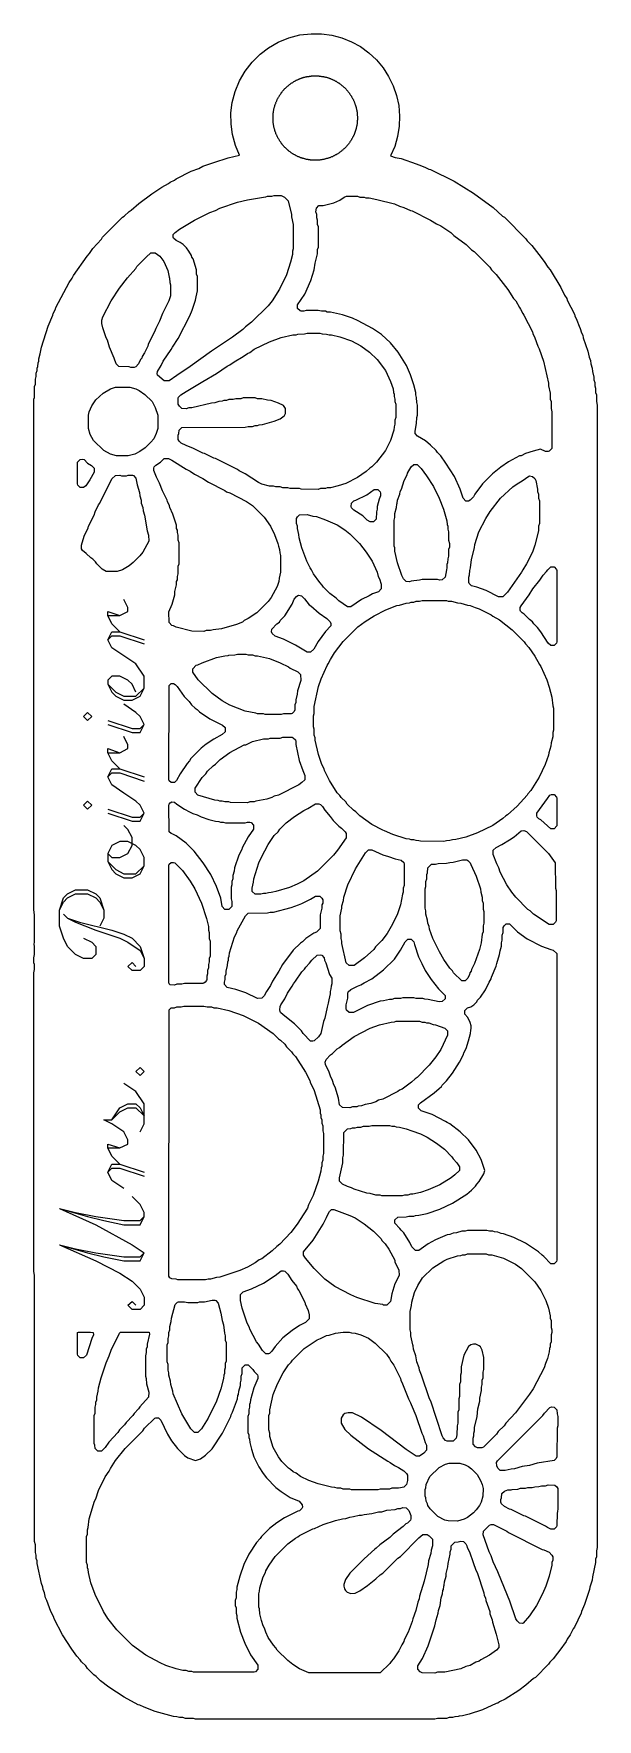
# Model space of a CAD drawing. Header units: millimetres. Extents: x -20 to 20, y -58 to 62.
import ezdxf

# ---------------------------------------------------------------- set-up
doc = ezdxf.new("R2010")
doc.units = ezdxf.units.MM
for name, color, linetype in [('cut', 7, 'Continuous'), ('engrave', 7, 'Continuous'), ('outline', 7, 'Continuous')]:
    doc.layers.add(name, color=color, linetype=linetype)

msp = doc.modelspace()

# ---------------------------------------------------------------- linework, layer by layer
at = {"layer": 'cut'}
for points in [[(2.98, 56.16), (2.98, 56.12), (2.98, 56.08), (2.98, 56.05), (2.98, 56.01), (2.97, 55.97), (2.97, 55.94), (2.97, 55.9), (2.97, 55.86), (2.96, 55.83), (2.96, 55.79), (2.95, 55.75), (2.95, 55.72), (2.94, 55.68), (2.94, 55.64), (2.93, 55.61), (2.92, 55.57), (2.92, 55.54), (2.91, 55.5), (2.9, 55.46), (2.89, 55.43), (2.88, 55.39), (2.87, 55.36), (2.86, 55.32), (2.85, 55.29), (2.84, 55.25), (2.83, 55.22), (2.82, 55.18), (2.8, 55.15), (2.79, 55.11), (2.78, 55.08), (2.77, 55.04), (2.75, 55.01), (2.74, 54.97), (2.72, 54.94), (2.71, 54.91), (2.69, 54.87), (2.68, 54.84), (2.66, 54.81), (2.64, 54.78), (2.63, 54.74), (2.61, 54.71), (2.59, 54.68), (2.57, 54.65), (2.55, 54.61), (2.53, 54.58), (2.51, 54.55), (2.49, 54.52), (2.47, 54.49), (2.45, 54.46), (2.43, 54.43), (2.41, 54.4), (2.39, 54.37), (2.37, 54.34), (2.35, 54.31), (2.32, 54.28), (2.3, 54.25), (2.28, 54.23), (2.25, 54.2), (2.23, 54.17), (2.2, 54.14), (2.18, 54.11), (2.15, 54.09), (2.13, 54.06), (2.1, 54.04), (2.08, 54.01), (2.05, 53.98), (2.02, 53.96), (1.99, 53.93), (1.97, 53.91), (1.94, 53.89), (1.91, 53.86), (1.88, 53.84), (1.85, 53.81), (1.83, 53.79), (1.8, 53.77), (1.77, 53.75), (1.74, 53.73), (1.71, 53.7), (1.68, 53.68), (1.65, 53.66), (1.62, 53.64), (1.59, 53.62), (1.55, 53.6), (1.52, 53.58), (1.49, 53.56), (1.46, 53.55), (1.43, 53.53), (1.39, 53.51), (1.36, 53.49), (1.33, 53.48), (1.3, 53.46), (1.26, 53.44), (1.23, 53.43), (1.2, 53.41), (1.16, 53.4), (1.13, 53.39), (1.09, 53.37), (1.06, 53.36), (1.03, 53.34), (0.99, 53.33), (0.96, 53.32), (0.92, 53.31), (0.89, 53.3), (0.85, 53.29), (0.82, 53.28), (0.78, 53.27), (0.74, 53.26), (0.71, 53.25), (0.67, 53.24), (0.64, 53.23), (0.6, 53.22), (0.57, 53.21), (0.53, 53.21), (0.49, 53.2), (0.46, 53.19), (0.42, 53.19), (0.38, 53.18), (0.35, 53.18), (0.31, 53.17), (0.27, 53.17), (0.24, 53.17), (0.2, 53.16), (0.16, 53.16), (0.13, 53.16), (0.09, 53.16), (0.05, 53.16), (0.02, 53.16), (-0.02, 53.16), (-0.06, 53.16), (-0.09, 53.16), (-0.13, 53.16), (-0.17, 53.16), (-0.2, 53.16), (-0.24, 53.16), (-0.28, 53.17), (-0.31, 53.17), (-0.35, 53.17), (-0.39, 53.18), (-0.42, 53.18), (-0.46, 53.19), (-0.5, 53.19), (-0.53, 53.2), (-0.57, 53.21), (-0.61, 53.21), (-0.64, 53.22), (-0.68, 53.23), (-0.71, 53.24), (-0.75, 53.25), (-0.78, 53.26), (-0.82, 53.27), (-0.86, 53.28), (-0.89, 53.29), (-0.93, 53.3), (-0.96, 53.31), (-1, 53.32), (-1.03, 53.33), (-1.07, 53.34), (-1.1, 53.36), (-1.13, 53.37), (-1.17, 53.39), (-1.2, 53.4), (-1.24, 53.41), (-1.27, 53.43), (-1.3, 53.44), (-1.34, 53.46), (-1.37, 53.48), (-1.4, 53.49), (-1.43, 53.51), (-1.47, 53.53), (-1.5, 53.55), (-1.53, 53.56), (-1.56, 53.58), (-1.59, 53.6), (-1.62, 53.62), (-1.66, 53.64), (-1.69, 53.66), (-1.72, 53.68), (-1.75, 53.7), (-1.78, 53.73), (-1.81, 53.75), (-1.84, 53.77), (-1.87, 53.79), (-1.89, 53.81), (-1.92, 53.84), (-1.95, 53.86), (-1.98, 53.89), (-2.01, 53.91), (-2.03, 53.93), (-2.06, 53.96), (-2.09, 53.98), (-2.11, 54.01), (-2.14, 54.04), (-2.17, 54.06), (-2.19, 54.09), (-2.22, 54.11), (-2.24, 54.14), (-2.27, 54.17), (-2.29, 54.2), (-2.32, 54.23), (-2.34, 54.25), (-2.36, 54.28), (-2.38, 54.31), (-2.41, 54.34), (-2.43, 54.37), (-2.45, 54.4), (-2.47, 54.43), (-2.49, 54.46), (-2.51, 54.49), (-2.53, 54.52), (-2.55, 54.55), (-2.57, 54.58), (-2.59, 54.61), (-2.61, 54.65), (-2.63, 54.68), (-2.65, 54.71), (-2.67, 54.74), (-2.68, 54.78), (-2.7, 54.81), (-2.72, 54.84), (-2.73, 54.87), (-2.75, 54.91), (-2.76, 54.94), (-2.78, 54.97), (-2.79, 55.01), (-2.81, 55.04), (-2.82, 55.08), (-2.83, 55.11), (-2.84, 55.15), (-2.86, 55.18), (-2.87, 55.22), (-2.88, 55.25), (-2.89, 55.29), (-2.9, 55.32), (-2.91, 55.36), (-2.92, 55.39), (-2.93, 55.43), (-2.94, 55.46), (-2.95, 55.5), (-2.95, 55.54), (-2.96, 55.57), (-2.97, 55.61), (-2.98, 55.64), (-2.98, 55.68), (-2.99, 55.72), (-2.99, 55.75), (-3, 55.79), (-3, 55.83), (-3.01, 55.86), (-3.01, 55.9), (-3.01, 55.94), (-3.01, 55.97), (-3.02, 56.01), (-3.02, 56.05), (-3.02, 56.08), (-3.02, 56.12), (-3.02, 56.16), (-3.02, 56.19), (-3.02, 56.23), (-3.02, 56.27), (-3.02, 56.3), (-3.01, 56.34), (-3.01, 56.38), (-3.01, 56.41), (-3.01, 56.45), (-3, 56.49), (-3, 56.52), (-2.99, 56.56), (-2.99, 56.6), (-2.98, 56.63), (-2.98, 56.67), (-2.97, 56.71), (-2.96, 56.74), (-2.95, 56.78), (-2.95, 56.81), (-2.94, 56.85), (-2.93, 56.89), (-2.92, 56.92), (-2.91, 56.96), (-2.9, 56.99), (-2.89, 57.03), (-2.88, 57.06), (-2.87, 57.1), (-2.86, 57.13), (-2.84, 57.17), (-2.83, 57.2), (-2.82, 57.24), (-2.81, 57.27), (-2.79, 57.3), (-2.78, 57.34), (-2.76, 57.37), (-2.75, 57.41), (-2.73, 57.44), (-2.72, 57.47), (-2.7, 57.51), (-2.68, 57.54), (-2.67, 57.57), (-2.65, 57.6), (-2.63, 57.64), (-2.61, 57.67), (-2.59, 57.7), (-2.57, 57.73), (-2.55, 57.76), (-2.53, 57.79), (-2.51, 57.82), (-2.49, 57.85), (-2.47, 57.88), (-2.45, 57.91), (-2.43, 57.94), (-2.41, 57.97), (-2.38, 58), (-2.36, 58.03), (-2.34, 58.06), (-2.32, 58.09), (-2.29, 58.12), (-2.27, 58.14), (-2.24, 58.17), (-2.22, 58.2), (-2.19, 58.23), (-2.17, 58.25), (-2.14, 58.28), (-2.11, 58.3), (-2.09, 58.33), (-2.06, 58.35), (-2.03, 58.38), (-2.01, 58.4), (-1.98, 58.43), (-1.95, 58.45), (-1.92, 58.48), (-1.89, 58.5), (-1.87, 58.52), (-1.84, 58.54), (-1.81, 58.57), (-1.78, 58.59), (-1.75, 58.61), (-1.72, 58.63), (-1.69, 58.65), (-1.66, 58.67), (-1.62, 58.69), (-1.59, 58.71), (-1.56, 58.73), (-1.53, 58.75), (-1.5, 58.77), (-1.47, 58.78), (-1.43, 58.8), (-1.4, 58.82), (-1.37, 58.84), (-1.34, 58.85), (-1.3, 58.87), (-1.27, 58.88), (-1.24, 58.9), (-1.2, 58.91), (-1.17, 58.93), (-1.13, 58.94), (-1.1, 58.96), (-1.07, 58.97), (-1.03, 58.98), (-1, 58.99), (-0.96, 59.01), (-0.93, 59.02), (-0.89, 59.03), (-0.86, 59.04), (-0.82, 59.05), (-0.78, 59.06), (-0.75, 59.07), (-0.71, 59.08), (-0.68, 59.08), (-0.64, 59.09), (-0.61, 59.1), (-0.57, 59.11), (-0.53, 59.11), (-0.5, 59.12), (-0.46, 59.12), (-0.42, 59.13), (-0.39, 59.13), (-0.35, 59.14), (-0.31, 59.14), (-0.28, 59.15), (-0.24, 59.15), (-0.2, 59.15), (-0.17, 59.15), (-0.13, 59.15), (-0.09, 59.16), (-0.06, 59.16), (-0.02, 59.16), (0.02, 59.16), (0.05, 59.16), (0.09, 59.15), (0.13, 59.15), (0.16, 59.15), (0.2, 59.15), (0.24, 59.15), (0.27, 59.14), (0.31, 59.14), (0.35, 59.13), (0.38, 59.13), (0.42, 59.12), (0.46, 59.12), (0.49, 59.11), (0.53, 59.11), (0.57, 59.1), (0.6, 59.09), (0.64, 59.08), (0.67, 59.08), (0.71, 59.07), (0.74, 59.06), (0.78, 59.05), (0.82, 59.04), (0.85, 59.03), (0.89, 59.02), (0.92, 59.01), (0.96, 58.99), (0.99, 58.98), (1.03, 58.97), (1.06, 58.96), (1.09, 58.94), (1.13, 58.93), (1.16, 58.91), (1.2, 58.9), (1.23, 58.88), (1.26, 58.87), (1.3, 58.85), (1.33, 58.84), (1.36, 58.82), (1.39, 58.8), (1.43, 58.78), (1.46, 58.77), (1.49, 58.75), (1.52, 58.73), (1.55, 58.71), (1.59, 58.69), (1.62, 58.67), (1.65, 58.65), (1.68, 58.63), (1.71, 58.61), (1.74, 58.59), (1.77, 58.57), (1.8, 58.54), (1.83, 58.52), (1.85, 58.5), (1.88, 58.48), (1.91, 58.45), (1.94, 58.43), (1.97, 58.4), (1.99, 58.38), (2.02, 58.35), (2.05, 58.33), (2.08, 58.3), (2.1, 58.28), (2.13, 58.25), (2.15, 58.23), (2.18, 58.2), (2.2, 58.17), (2.23, 58.14), (2.25, 58.12), (2.28, 58.09), (2.3, 58.06), (2.32, 58.03), (2.35, 58), (2.37, 57.97), (2.39, 57.94), (2.41, 57.91), (2.43, 57.88), (2.45, 57.85), (2.47, 57.82), (2.49, 57.79), (2.51, 57.76), (2.53, 57.73), (2.55, 57.7), (2.57, 57.67), (2.59, 57.64), (2.61, 57.6), (2.63, 57.57), (2.64, 57.54), (2.66, 57.51), (2.68, 57.47), (2.69, 57.44), (2.71, 57.41), (2.72, 57.37), (2.74, 57.34), (2.75, 57.3), (2.77, 57.27), (2.78, 57.24), (2.79, 57.2), (2.8, 57.17), (2.82, 57.13), (2.83, 57.1), (2.84, 57.06), (2.85, 57.03), (2.86, 56.99), (2.87, 56.96), (2.88, 56.92), (2.89, 56.89), (2.9, 56.85), (2.91, 56.81), (2.92, 56.78), (2.92, 56.74), (2.93, 56.71), (2.94, 56.67), (2.94, 56.63), (2.95, 56.6), (2.95, 56.56), (2.96, 56.52), (2.96, 56.49), (2.97, 56.45), (2.97, 56.41), (2.97, 56.38), (2.97, 56.34), (2.98, 56.3), (2.98, 56.27), (2.98, 56.23), (2.98, 56.19)], [(-10.75, 37.48), (-11.22, 37.89), (-11.25, 37.97), (-11.24, 38.15), (-10.97, 38.57), (-10.82, 38.87), (-10.25, 39.7), (-10.17, 39.88), (-9.77, 40.48), (-8.94, 42.09), (-8.76, 42.51), (-8.52, 43.22), (-8.49, 43.46), (-8.39, 43.88), (-8.39, 44.9), (-8.45, 45.07), (-8.46, 45.37), (-8.7, 46.15), (-8.79, 46.27), (-8.82, 46.39), (-9, 46.69), (-9.16, 46.93), (-9.41, 47.16), (-9.61, 47.3), (-9.91, 47.45), (-10.09, 47.62), (-10.12, 47.7), (-10.11, 47.88), (-9.97, 48.03), (-9.67, 48.26), (-8.6, 48.91), (-7.52, 49.45), (-7.1, 49.59), (-6.81, 49.75), (-5.55, 50.17), (-4.84, 50.35), (-3.7, 50.54), (-3.52, 50.55), (-3.4, 50.6), (-3.1, 50.6), (-2.93, 50.66), (-2.57, 50.66), (-2.45, 50.64), (-2.21, 50.53), (-1.95, 50.27), (-1.7, 49.31), (-1.7, 49.13), (-1.58, 48.6), (-1.58, 46.87), (-1.64, 46.69), (-1.64, 46.45), (-1.77, 45.91), (-2.07, 45.01), (-2.55, 44), (-3.09, 43.16), (-3.37, 42.81), (-4.54, 41.64), (-4.98, 41.31), (-5.17, 41.13), (-5.91, 40.58), (-7.4, 39.6), (-8.9, 38.49), (-9.85, 37.87), (-10.39, 37.48), (-10.75, 37.48)], [(10.69, 28.94), (10.49, 29.13), (10.29, 29.79), (9.87, 30.69), (9.27, 31.64), (8.9, 32.14), (8.66, 32.39), (8.57, 32.54), (8.18, 32.92), (7.82, 33.21), (7.26, 33.55), (7.09, 33.73), (7.08, 33.91), (7.19, 34.45), (7.2, 34.87), (7.25, 35.04), (7.25, 35.76), (7.2, 35.94), (7.19, 36.3), (7.14, 36.48), (7.13, 36.66), (7, 37.19), (6.76, 37.91), (6.47, 38.57), (5.87, 39.52), (5.34, 40.18), (4.68, 40.78), (4.06, 41.21), (3.04, 41.75), (2.63, 41.93), (1.91, 42.17), (1.07, 42.36), (0.84, 42.37), (0.72, 42.42), (0.42, 42.42), (0.18, 42.48), (-0.66, 42.48), (-0.84, 42.42), (-1.01, 42.42), (-1.1, 42.45), (-1.27, 42.63), (-1.27, 42.87), (-0.76, 43.64), (-0.34, 44.6), (-0.1, 45.37), (-0.02, 45.85), (0.15, 46.51), (0.15, 46.81), (0.21, 46.99), (0.21, 48.42), (0.15, 48.6), (0.15, 48.9), (0.09, 49.07), (0.09, 49.31), (0.03, 49.49), (0.06, 49.75), (0.24, 49.93), (0.54, 49.94), (1.31, 50.13), (1.73, 50.31), (2.03, 50.53), (2.21, 50.6), (2.99, 50.6), (3.16, 50.54), (3.46, 50.54), (3.58, 50.49), (3.82, 50.48), (4.36, 50.36), (5.61, 50.05), (5.97, 49.89), (6.27, 49.81), (6.75, 49.59), (6.87, 49.57), (8.18, 48.91), (8.6, 48.64), (8.9, 48.5), (9.61, 48.02), (9.83, 47.82), (10.71, 47.16), (11.1, 46.78), (11.28, 46.66), (12.39, 45.55), (12.51, 45.37), (12.84, 45.04), (13.67, 43.96), (14.07, 43.34), (14.23, 43.16), (14.49, 42.69), (14.58, 42.57), (14.73, 42.27), (14.82, 42.15), (15.42, 40.96), (15.45, 40.84), (15.6, 40.54), (15.8, 39.94), (15.9, 39.76), (16.2, 38.87), (16.57, 37.31), (16.57, 37.13), (16.69, 36.6), (16.69, 36.18), (16.75, 36), (16.75, 35.52), (16.81, 35.28), (16.79, 32.66), (16.62, 32.48), (16.54, 32.45), (16.36, 32.46), (16, 32.62), (15.46, 32.49), (14.93, 32.32), (14.63, 32.16), (14.51, 32.14), (13.73, 31.72), (13.17, 31.34), (12.57, 30.87), (11.88, 30.17), (11.33, 29.43), (11.22, 29.23), (10.99, 28.99), (10.87, 28.93), (10.69, 28.94)], [(-13.13, 38.43), (-13.25, 38.48), (-13.97, 38.49), (-14.17, 38.69), (-14.31, 39.1), (-14.64, 39.88), (-14.79, 40.36), (-14.88, 40.54), (-15.12, 41.25), (-15.19, 41.55), (-15.19, 41.79), (-15.12, 42.03), (-14.53, 43.16), (-13.93, 44.06), (-13.37, 44.8), (-12.78, 45.47), (-12.69, 45.61), (-12.03, 46.27), (-11.7, 46.58), (-11.4, 46.58), (-11.07, 46.33), (-10.79, 45.97), (-10.49, 45.31), (-10.41, 44.84), (-10.37, 44.78), (-10.36, 44.48), (-10.3, 44.3), (-10.3, 43.52), (-10.43, 43.16), (-10.88, 42.27), (-11.09, 41.73), (-11.36, 41.19), (-11.39, 41.07), (-11.9, 40.06), (-11.92, 39.94), (-12.16, 39.46), (-12.32, 39.22), (-12.34, 39.1), (-12.44, 38.99), (-12.58, 38.69), (-12.78, 38.48), (-12.9, 38.42), (-13.13, 38.43)], [(-1.01, 29.77), (-1.13, 29.82), (-1.79, 29.82), (-1.97, 29.88), (-2.33, 29.88), (-2.51, 29.94), (-2.81, 29.94), (-2.99, 30), (-3.28, 30), (-3.82, 30.13), (-4.06, 30.25), (-5.01, 30.88), (-5.43, 31.09), (-5.55, 31.18), (-7.1, 31.96), (-7.22, 31.98), (-7.88, 32.32), (-8, 32.34), (-8.66, 32.67), (-9.19, 32.88), (-9.55, 33.06), (-9.7, 33.19), (-9.76, 33.31), (-9.76, 33.61), (-9.71, 33.73), (-9.69, 33.97), (-9.49, 34.17), (-5.01, 34.18), (-4.78, 34.24), (-4.48, 34.24), (-4.3, 34.3), (-4.12, 34.3), (-4, 34.35), (-3.76, 34.37), (-2.93, 34.61), (-2.51, 34.79), (-2.33, 34.91), (-2.21, 35.02), (-2.13, 35.16), (-2.13, 35.52), (-2.27, 35.72), (-2.63, 35.9), (-3.16, 36.08), (-3.4, 36.1), (-3.82, 36.21), (-4.12, 36.21), (-4.3, 36.27), (-5.13, 36.27), (-5.31, 36.21), (-5.67, 36.21), (-5.85, 36.15), (-6.15, 36.15), (-6.33, 36.09), (-6.51, 36.09), (-6.63, 36.04), (-6.87, 36.02), (-7.16, 35.92), (-7.4, 35.9), (-8.78, 35.55), (-9.01, 35.55), (-9.19, 35.49), (-9.49, 35.51), (-9.67, 35.68), (-9.75, 35.82), (-9.76, 36.24), (-9.73, 36.32), (-9.58, 36.48), (-9.19, 36.73), (-8.02, 37.43), (-7.04, 38.01), (-6.27, 38.53), (-6.09, 38.61), (-5.79, 38.82), (-5.13, 39.21), (-4.84, 39.42), (-4.66, 39.5), (-4.36, 39.72), (-3.28, 40.26), (-2.45, 40.55), (-1.61, 40.75), (-1.37, 40.76), (-1.25, 40.8), (-0.78, 40.81), (-0.6, 40.86), (0.3, 40.86), (0.48, 40.81), (0.78, 40.8), (0.96, 40.75), (1.13, 40.75), (1.73, 40.61), (2.57, 40.32), (3.22, 39.96), (3.85, 39.52), (4.39, 38.99), (4.97, 38.21), (5.33, 37.43), (5.51, 36.9), (5.54, 36.66), (5.58, 36.54), (5.58, 36.36), (5.64, 36.18), (5.64, 36), (5.7, 35.82), (5.7, 34.87), (5.64, 34.69), (5.64, 34.39), (5.58, 34.21), (5.57, 33.97), (5.33, 33.25), (4.97, 32.54), (4.33, 31.7), (4, 31.37), (3.86, 31.28), (3.61, 31.04), (2.99, 30.61), (2.15, 30.19), (1.61, 30.01), (1.07, 29.88), (0.84, 29.87), (0.72, 29.82), (0.36, 29.82), (0.18, 29.76), (-1.01, 29.77)], [(-14.15, 32.16), (-14.57, 32.28), (-15.04, 32.52), (-15.78, 33.25), (-16.02, 33.67), (-16.14, 34.09), (-16.14, 35.04), (-16.08, 35.28), (-15.9, 35.7), (-15.61, 36.12), (-15.1, 36.61), (-14.57, 36.91), (-14.21, 37.03), (-13.19, 37.03), (-12.78, 36.91), (-12.54, 36.79), (-12.12, 36.51), (-11.62, 36), (-11.39, 35.58), (-11.21, 35.04), (-11.21, 34.09), (-11.33, 33.73), (-11.5, 33.37), (-11.7, 33.11), (-12.1, 32.72), (-12.48, 32.46), (-12.84, 32.28), (-13.31, 32.15), (-14.15, 32.16)], [(-16.72, 29.89), (-16.9, 30.07), (-16.92, 30.15), (-16.91, 31.7), (-16.72, 31.9), (-16.54, 31.91), (-16.45, 31.88), (-16.2, 31.64), (-15.92, 31.46), (-15.74, 31.28), (-15.74, 30.99), (-16.04, 30.45), (-16.33, 30.03), (-16.48, 29.89), (-16.72, 29.89)], [(-8.78, 19.68), (-9.91, 19.98), (-10.09, 20.08), (-10.21, 20.1), (-10.4, 20.3), (-10.42, 21.07), (-10.19, 21.61), (-10.01, 22.27), (-10, 22.51), (-9.88, 22.99), (-9.87, 23.22), (-9.82, 23.34), (-9.82, 23.58), (-9.76, 23.76), (-9.76, 24.3), (-9.7, 24.48), (-9.7, 25.97), (-9.76, 26.15), (-9.76, 26.51), (-9.82, 26.69), (-9.82, 26.87), (-9.87, 26.99), (-9.89, 27.22), (-10.13, 28), (-10.35, 28.48), (-10.37, 28.6), (-10.52, 28.9), (-10.55, 29.01), (-10.88, 29.67), (-11.09, 30.21), (-11.3, 30.63), (-11.48, 31.1), (-11.49, 31.28), (-11.46, 31.37), (-11.34, 31.49), (-11.02, 31.7), (-10.75, 31.96), (-10.45, 31.96), (-10.21, 31.84), (-9.19, 31.21), (-8.9, 31.06), (-8.6, 30.85), (-8, 30.53), (-7.61, 30.27), (-6.45, 29.69), (-6.33, 29.59), (-6.09, 29.51), (-4.9, 28.91), (-4.48, 28.63), (-3.64, 27.79), (-3.21, 27.16), (-2.91, 26.57), (-2.67, 25.91), (-2.64, 25.73), (-2.55, 25.49), (-2.54, 25.25), (-2.48, 25.07), (-2.48, 23.88), (-2.58, 23.46), (-2.61, 23.22), (-2.73, 22.87), (-3.15, 22.09), (-3.37, 21.79), (-4.18, 20.99), (-4.78, 20.58), (-5.07, 20.44), (-5.19, 20.34), (-5.61, 20.16), (-6.69, 19.86), (-7.28, 19.79), (-7.46, 19.73), (-7.76, 19.73), (-7.94, 19.67), (-8.78, 19.68)], [(6.45, 23.21), (6.25, 23.4), (6.13, 23.64), (5.83, 24.54), (5.64, 25.37), (5.63, 25.61), (5.58, 25.73), (5.58, 27.58), (5.64, 27.76), (5.64, 28.06), (5.75, 28.48), (5.77, 28.72), (5.81, 28.78), (5.83, 29.01), (5.99, 29.43), (6.01, 29.61), (6.11, 29.79), (6.31, 30.39), (6.52, 30.81), (6.55, 30.93), (6.81, 31.37), (6.99, 31.54), (7.22, 31.54), (7.52, 31.25), (7.88, 30.72), (8.38, 29.97), (8.79, 29.13), (9.09, 28.36), (9.33, 27.52), (9.36, 27.28), (9.4, 27.16), (9.4, 26.93), (9.46, 26.75), (9.46, 26.15), (9.52, 25.91), (9.52, 25.67), (9.46, 25.49), (9.46, 25.01), (9.4, 24.84), (9.39, 24.54), (9.34, 24.42), (9.34, 24.18), (9.3, 24.06), (9.21, 23.52), (9.01, 23.33), (8.84, 23.31), (8.66, 23.37), (7.58, 23.37), (7.4, 23.31), (6.81, 23.24), (6.69, 23.2), (6.45, 23.21)], [(-14.87, 23.92), (-15.16, 24.09), (-15.55, 24.48), (-15.64, 24.62), (-15.82, 24.81), (-15.96, 24.9), (-16.3, 25.22), (-16.57, 25.43), (-16.63, 25.55), (-16.63, 25.79), (-16.44, 26.45), (-16.16, 27.04), (-16.14, 27.16), (-15.74, 27.94), (-15.66, 28.18), (-15.42, 28.66), (-15.33, 28.78), (-14.47, 30.51), (-14.21, 30.76), (-13.91, 30.78), (-13.79, 30.73), (-13.61, 30.72), (-13.43, 30.73), (-13.31, 30.78), (-13.01, 30.78), (-12.93, 30.75), (-12.76, 30.57), (-12.67, 30.09), (-12.52, 29.55), (-12.49, 29.31), (-12.4, 29.01), (-12.38, 28.78), (-12.28, 28.48), (-12.26, 28.24), (-12.16, 27.94), (-11.96, 26.81), (-11.86, 26.51), (-11.85, 26.09), (-12.28, 25.31), (-12.48, 25.05), (-12.96, 24.57), (-13.25, 24.34), (-13.73, 24.04), (-14.09, 23.92), (-14.87, 23.92)], [(13.01, 22.13), (12.12, 22.58), (11.46, 22.82), (11.1, 22.91), (11.04, 22.96), (10.93, 23.08), (10.9, 23.16), (10.9, 23.52), (10.95, 23.7), (10.96, 24), (11.01, 24.18), (11.09, 24.78), (11.3, 25.61), (11.33, 25.85), (11.62, 26.75), (12.1, 27.7), (12.42, 28.2), (13.16, 29.13), (14.03, 29.94), (14.33, 30.17), (14.69, 30.37), (15.16, 30.7), (15.22, 30.72), (15.43, 30.69), (15.58, 30.53), (15.66, 30.39), (15.79, 29.79), (15.79, 29.61), (15.85, 29.43), (15.85, 29.13), (15.91, 28.96), (15.91, 27.34), (15.85, 27.16), (15.85, 26.81), (15.6, 25.79), (15.42, 25.31), (15, 24.48), (14.73, 24.06), (14.64, 23.88), (13.64, 22.45), (13.31, 22.13), (13.01, 22.13)], [(3.88, 27.45), (3.68, 27.58), (3.37, 27.88), (2.72, 28.3), (2.57, 28.45), (2.54, 28.54), (2.55, 28.78), (2.72, 28.96), (2.87, 29), (3.64, 29.39), (4.18, 29.75), (4.24, 29.76), (4.42, 29.75), (4.6, 29.58), (4.63, 29.49), (4.61, 29.31), (4.52, 29.07), (4.39, 28.54), (4.39, 28.36), (4.33, 28.18), (4.32, 27.64), (4.12, 27.45), (3.88, 27.45)], [(2.27, 21.42), (1.65, 21.85), (1.46, 22.03), (1.01, 22.36), (0.57, 22.81), (0.48, 22.95), (0.3, 23.14), (-0.14, 23.76), (-0.28, 24.06), (-0.38, 24.18), (-0.61, 24.66), (-0.97, 25.61), (-1.15, 26.33), (-1.18, 26.57), (-1.28, 26.99), (-1.28, 27.16), (-1.34, 27.34), (-1.34, 27.7), (-1.28, 27.82), (-1.13, 27.96), (-0.6, 27.97), (-0.18, 27.86), (0.06, 27.84), (0.72, 27.61), (1.55, 27.24), (2.09, 26.88), (2.45, 26.6), (3.13, 25.91), (3.6, 25.31), (4.02, 24.66), (4.38, 23.88), (4.46, 23.58), (4.55, 23.4), (4.67, 23.04), (4.67, 22.69), (4.48, 22.49), (4.06, 22.35), (3.82, 22.19), (3.28, 21.93), (2.51, 21.42), (2.27, 21.42)], [(16.72, 18.67), (16.54, 18.84), (16.02, 19.64), (15.79, 19.94), (15.52, 20.21), (15.43, 20.36), (15.22, 20.51), (14.83, 20.9), (14.69, 20.99), (14.57, 21.11), (14.54, 21.19), (14.55, 21.37), (14.61, 21.49), (15.18, 22.27), (15.45, 22.69), (15.94, 23.32), (16.18, 23.67), (16.42, 23.92), (16.51, 24.06), (16.72, 24.26), (16.96, 24.26), (17.13, 24.08), (17.16, 24), (17.16, 18.93), (17.13, 18.84), (16.96, 18.67), (16.72, 18.67)], [(-0.6, 18.19), (-1.43, 18.7), (-2.27, 19.12), (-2.87, 19.33), (-3.07, 19.52), (-3.13, 19.64), (-3.1, 19.84), (-2.75, 20.21), (-2.57, 20.33), (-2.51, 20.44), (-2.19, 20.78), (-1.65, 21.61), (-1.51, 21.97), (-1.34, 22.15), (-1.25, 22.23), (-1.19, 22.24), (-0.99, 22.21), (-0.78, 21.99), (-0.44, 21.55), (-0.33, 21.49), (0.27, 20.96), (0.8, 20.6), (1.04, 20.36), (1.1, 20.24), (1.09, 20.06), (0.72, 19.67), (0.18, 18.95), (-0.12, 18.42), (-0.36, 18.19), (-0.6, 18.19)], [(7.46, 4.76), (7.34, 4.8), (7.16, 4.81), (6.99, 4.86), (6.81, 4.87), (6.69, 4.91), (6.45, 4.94), (5.49, 5.24), (4.9, 5.51), (4.78, 5.54), (4, 5.95), (3.14, 6.57), (2.87, 6.84), (2.69, 6.96), (2.24, 7.4), (2.15, 7.55), (1.82, 7.88), (1.73, 8.02), (1.55, 8.21), (1, 9.07), (0.64, 9.79), (0.61, 9.91), (0.46, 10.21), (0.22, 10.93), (-0.03, 11.94), (-0.03, 12.12), (-0.09, 12.3), (-0.09, 12.72), (-0.15, 12.9), (-0.15, 13.67), (-0.09, 13.85), (-0.09, 14.33), (0.22, 15.76), (0.4, 16.3), (0.82, 17.25), (0.91, 17.37), (1.06, 17.67), (1.36, 18.15), (1.97, 18.95), (3.02, 20), (3.52, 20.38), (4.18, 20.79), (5.01, 21.21), (5.79, 21.51), (5.97, 21.54), (6.45, 21.69), (6.69, 21.71), (6.81, 21.76), (6.99, 21.76), (7.16, 21.82), (7.4, 21.82), (7.58, 21.88), (9.31, 21.87), (9.43, 21.82), (9.67, 21.82), (10.09, 21.71), (10.33, 21.69), (10.81, 21.54), (10.99, 21.51), (11.34, 21.36), (11.64, 21.27), (12.48, 20.85), (12.6, 20.76), (13.07, 20.5), (13.97, 19.79), (14.84, 18.93), (14.93, 18.78), (15.16, 18.53), (15.6, 17.91), (15.92, 17.31), (16.02, 17.19), (16.44, 16.24), (16.61, 15.7), (16.79, 14.99), (16.87, 14.39), (16.92, 14.21), (16.92, 12.66), (16.87, 12.48), (16.86, 12.18), (16.76, 11.76), (16.73, 11.52), (16.58, 11.04), (16.55, 10.87), (16.32, 10.21), (15.9, 9.31), (15.3, 8.36), (15.1, 8.14), (15.04, 8.04), (14.33, 7.25), (13.64, 6.63), (13.53, 6.57), (13.31, 6.37), (12.6, 5.89), (11.52, 5.36), (10.69, 5.06), (9.97, 4.88), (9.73, 4.86), (9.55, 4.81), (9.31, 4.8), (9.13, 4.75), (7.46, 4.76)], [(-3.58, 13.77), (-3.7, 13.82), (-4.12, 13.82), (-4.24, 13.87), (-5.01, 14.01), (-6.09, 14.43), (-6.63, 14.73), (-7.34, 15.25), (-8.33, 16.24), (-8.73, 16.78), (-8.73, 17.01), (-8.48, 17.27), (-8.36, 17.3), (-8.06, 17.45), (-7.04, 17.81), (-6.45, 17.94), (-6.21, 17.95), (-6.15, 17.99), (-5.73, 18), (-5.55, 18.06), (-4.96, 18.06), (-4.78, 18), (-4.48, 18), (-4.3, 17.94), (-4.12, 17.94), (-3.28, 17.75), (-2.51, 17.45), (-1.91, 17.15), (-1.79, 17.06), (-1.25, 16.79), (-1.06, 16.6), (-1.05, 16.18), (-1.27, 15.46), (-1.3, 15.22), (-1.4, 14.81), (-1.4, 14.63), (-1.46, 14.45), (-1.46, 14.09), (-1.52, 13.97), (-1.65, 13.85), (-1.73, 13.82), (-2.27, 13.82), (-2.45, 13.76), (-3.58, 13.77)], [(-10.27, 8.94), (-10.39, 9.05), (-10.42, 9.13), (-10.4, 15.82), (-10.27, 15.96), (-10.09, 15.97), (-9.97, 15.91), (-9.83, 15.76), (-9.34, 15.04), (-8.99, 14.69), (-8.81, 14.45), (-8.56, 14.21), (-8.42, 14.12), (-8.24, 13.95), (-7.52, 13.47), (-6.6, 13.01), (-6.43, 12.84), (-6.43, 12.54), (-6.63, 12.34), (-7.22, 12.02), (-7.76, 11.66), (-8.12, 11.37), (-8.87, 10.63), (-8.96, 10.48), (-9.13, 10.29), (-9.63, 9.55), (-9.88, 9.07), (-10.03, 8.94), (-10.27, 8.94)], [(-6.03, 7.51), (-6.15, 7.55), (-6.45, 7.55), (-6.63, 7.61), (-6.81, 7.61), (-6.93, 7.66), (-7.16, 7.68), (-8.36, 8.04), (-8.55, 8.24), (-8.55, 8.54), (-8.06, 9.28), (-7.79, 9.55), (-7.67, 9.73), (-7.28, 10.12), (-7.1, 10.24), (-6.77, 10.57), (-6.09, 11.06), (-5.07, 11.6), (-4.96, 11.62), (-4.48, 11.84), (-3.7, 12.03), (-3.34, 12.03), (-3.22, 12.08), (-2.51, 12.09), (-2.33, 12.15), (-1.67, 12.15), (-1.59, 12.12), (-1.43, 11.96), (-1.4, 11.88), (-1.4, 11.64), (-1.15, 10.51), (-0.91, 9.79), (-0.76, 9.43), (-0.76, 9.13), (-0.96, 8.93), (-1.19, 8.76), (-2.63, 8.04), (-2.93, 7.96), (-3.1, 7.86), (-3.46, 7.74), (-4.24, 7.6), (-4.36, 7.55), (-4.66, 7.55), (-4.84, 7.49), (-6.03, 7.51)], [(-6.45, -0.08), (-6.64, 0.12), (-6.73, 0.72), (-7.03, 1.55), (-7.45, 2.39), (-7.98, 3.22), (-8.63, 4.06), (-9.19, 4.63), (-9.91, 5.15), (-10.15, 5.27), (-10.27, 5.3), (-10.4, 5.43), (-10.42, 7.34), (-10.4, 7.4), (-10.33, 7.49), (-10.21, 7.55), (-10.03, 7.54), (-9.85, 7.39), (-9.31, 7.03), (-8.96, 6.85), (-8.72, 6.73), (-8.42, 6.64), (-8.12, 6.49), (-7.58, 6.31), (-7.1, 6.19), (-6.87, 6.17), (-6.75, 6.12), (-6.57, 6.12), (-6.39, 6.06), (-5.01, 6.06), (-4.84, 6.12), (-4.66, 6.12), (-4.57, 6.09), (-4.4, 5.91), (-4.4, 5.61), (-4.79, 5.07), (-5.21, 4.3), (-5.24, 4.18), (-5.45, 3.76), (-5.75, 2.87), (-5.77, 2.63), (-5.87, 2.33), (-5.88, 2.09), (-5.94, 1.91), (-5.94, 1.67), (-6, 1.49), (-6, 0.66), (-5.94, 0.48), (-5.95, 0.12), (-6.15, -0.08), (-6.45, -0.08)], [(-4.3, 1), (-4.49, 1.19), (-4.51, 1.43), (-4.4, 1.85), (-4.38, 2.09), (-4.02, 3.22), (-3.84, 3.64), (-3.36, 4.54), (-2.93, 5.16), (-2.66, 5.43), (-2.54, 5.61), (-2.09, 6.06), (-1.49, 6.53), (-0.84, 6.94), (-0.54, 7.09), (0, 7.42), (0.24, 7.43), (0.36, 7.37), (0.5, 7.22), (0.66, 6.96), (1.04, 6.51), (1.25, 6.24), (1.67, 5.82), (1.85, 5.7), (2.12, 5.43), (2.18, 5.31), (2.17, 5.01), (1.57, 4.12), (1.28, 3.76), (0.14, 2.63), (-0.84, 1.95), (-1.31, 1.71), (-1.85, 1.48), (-2.81, 1.18), (-3.04, 1.15), (-3.16, 1.11), (-3.34, 1.1), (-3.52, 1.05), (-3.7, 1.04), (-3.88, 0.99), (-4.3, 1)], [(16.72, 5.65), (16.02, 6.27), (15.88, 6.36), (15.76, 6.48), (15.73, 6.57), (15.74, 6.75), (16.48, 7.8), (16.66, 8.03), (16.78, 8.09), (16.96, 8.08), (17.13, 7.9), (17.16, 7.82), (17.15, 5.85), (16.96, 5.65), (16.72, 5.65)], [(16.6, -1.15), (15.5, -0.42), (15.25, -0.18), (15.1, -0.09), (14.24, 0.78), (13.95, 1.13), (13.59, 1.67), (13.12, 2.57), (13.03, 2.87), (12.88, 3.16), (12.64, 3.82), (12.64, 4.12), (12.84, 4.32), (13.25, 4.52), (13.79, 4.87), (14.11, 5.07), (14.63, 5.51), (14.81, 5.52), (14.99, 5.45), (16.57, 3.88), (17.03, 3.22), (17.05, 1.43), (17.1, 1.25), (17.1, -0.9), (17.07, -0.98), (16.9, -1.15), (16.6, -1.15)], [(2.39, -4.08), (2.19, -3.88), (1.88, -2.51), (1.88, -2.33), (1.82, -2.15), (1.82, -1.85), (1.76, -1.61), (1.76, -0.54), (1.88, 0), (1.88, 0.18), (1.99, 0.54), (2.01, 0.78), (2.31, 1.67), (2.85, 2.81), (3.56, 3.94), (3.76, 4.14), (4, 4.14), (4.78, 3.8), (5.19, 3.67), (5.67, 3.51), (6.09, 3.42), (6.27, 3.25), (6.3, 3.16), (6.3, 1.61), (6.24, 1.43), (6.24, 1.13), (6.19, 1.01), (6.05, 0.24), (5.81, -0.48), (5.39, -1.31), (5.09, -1.79), (4.72, -2.29), (4.27, -2.75), (4.15, -2.93), (3.49, -3.52), (2.75, -4.08), (2.39, -4.08)], [(-10.33, -5.45), (-10.4, -5.37), (-10.42, -5.25), (-10.42, 3.04), (-10.39, 3.13), (-10.27, 3.24), (-10.09, 3.25), (-10.01, 3.22), (-9.46, 2.69), (-8.9, 1.93), (-8.58, 1.37), (-8.1, 0.36), (-7.74, -0.72), (-7.61, -1.31), (-7.61, -1.55), (-7.55, -1.73), (-7.55, -2.15), (-7.49, -2.33), (-7.49, -3.4), (-7.55, -3.58), (-7.55, -3.82), (-7.61, -4), (-7.61, -4.24), (-7.67, -4.42), (-7.67, -4.66), (-7.73, -4.84), (-7.73, -5.07), (-7.74, -5.13), (-7.85, -5.25), (-7.94, -5.33), (-8, -5.34), (-9.31, -5.34), (-9.49, -5.4), (-9.85, -5.4), (-10.03, -5.46), (-10.33, -5.45)], [(10.39, -5.15), (9.82, -4.6), (9.73, -4.45), (9.55, -4.26), (9.12, -3.64), (8.82, -3.1), (8.34, -2.15), (8.1, -1.49), (8.08, -1.31), (7.98, -1.07), (7.96, -0.84), (7.85, -0.42), (7.85, -0.18), (7.79, 0), (7.79, 1.37), (7.85, 1.55), (7.85, 1.91), (7.91, 2.09), (7.92, 2.39), (7.97, 2.51), (7.98, 2.87), (8.24, 3.12), (8.54, 3.14), (8.72, 3.19), (9.31, 3.2), (9.55, 3.25), (9.79, 3.27), (10.45, 3.43), (10.75, 3.43), (10.83, 3.4), (11, 3.22), (11.03, 3.1), (11.42, 2.27), (11.72, 1.37), (11.74, 1.13), (11.85, 0.78), (11.85, 0.54), (11.91, 0.36), (11.91, -0.06), (11.97, -0.24), (11.97, -1.07), (11.91, -1.25), (11.91, -1.67), (11.85, -1.85), (11.78, -2.45), (11.66, -2.93), (11.3, -3.94), (11.09, -4.36), (11.06, -4.48), (10.97, -4.6), (10.94, -4.72), (10.82, -4.96), (10.63, -5.15), (10.39, -5.15)], [(-4.12, -6.41), (-4.96, -6.01), (-5.67, -5.77), (-6.27, -5.63), (-6.46, -5.43), (-6.48, -5.25), (-6.42, -5.07), (-6.42, -4.84), (-6.36, -4.66), (-6.36, -4.48), (-6.25, -4.06), (-6.23, -3.82), (-6.18, -3.7), (-6.18, -3.52), (-6.13, -3.4), (-6.11, -3.16), (-5.75, -2.03), (-5.59, -1.73), (-5.57, -1.61), (-4.97, -0.54), (-4.78, -0.34), (-3.4, -0.33), (-3.22, -0.27), (-2.99, -0.27), (-1.73, 0.04), (-1.22, 0.24), (-0.96, 0.34), (-0.36, 0.64), (0, 0.85), (0.3, 0.85), (0.45, 0.72), (0.51, 0.6), (0.51, 0.36), (0.46, 0.24), (0.45, 0), (0.33, -0.48), (0.32, -1.43), (0.06, -1.69), (-0.12, -1.77), (-0.68, -2.15), (-0.93, -2.39), (-1.07, -2.48), (-1.58, -2.99), (-2.35, -4), (-2.61, -4.48), (-3.06, -5.19), (-3.21, -5.49), (-3.48, -5.91), (-3.64, -6.23), (-3.82, -6.4), (-4.12, -6.41)], [(16.72, -25.27), (16.24, -24.75), (16.1, -24.66), (15.85, -24.42), (14.93, -23.8), (14.09, -23.39), (13.37, -23.15), (13.19, -23.12), (12.96, -23.03), (12.72, -23), (12.6, -22.96), (12.36, -22.95), (12.18, -22.9), (10.81, -22.9), (10.63, -22.95), (10.39, -22.96), (10.03, -23.06), (9.79, -23.09), (9.55, -23.18), (9.37, -23.21), (8.54, -23.56), (8, -23.86), (7.34, -24.32), (7.1, -24.32), (6.85, -24.06), (6.7, -23.76), (6.27, -23.08), (6.09, -22.89), (6, -22.75), (5.65, -22.39), (5.65, -22.15), (5.85, -21.95), (6.45, -21.94), (6.63, -21.88), (6.99, -21.88), (7.1, -21.83), (7.34, -21.82), (7.94, -21.69), (8.84, -21.39), (9.73, -20.97), (10.75, -20.32), (11.1, -20.03), (11.37, -19.76), (11.46, -19.62), (11.64, -19.43), (11.96, -18.87), (12.03, -18.63), (11.78, -17.85), (11.42, -17.19), (10.87, -16.45), (10.29, -15.88), (9.55, -15.33), (9.37, -15.24), (9.25, -15.15), (8.3, -14.67), (7.52, -14.4), (7.33, -14.21), (7.33, -13.97), (7.46, -13.82), (8.44, -13.13), (8.78, -12.81), (8.96, -12.68), (9.01, -12.57), (9.31, -12.26), (9.73, -11.73), (10.24, -10.93), (10.52, -10.39), (10.55, -10.27), (10.7, -9.97), (10.88, -9.43), (11.01, -8.9), (11.03, -8.66), (11.07, -8.54), (11.07, -8.36), (11, -8.12), (10.82, -7.76), (10.61, -7.52), (10.61, -7.28), (10.81, -7.09), (11.04, -7), (11.25, -6.87), (11.46, -6.65), (11.52, -6.54), (11.72, -6.33), (12.08, -5.79), (12.34, -5.25), (12.49, -5.01), (12.52, -4.9), (12.85, -4.12), (12.88, -3.94), (13.09, -3.28), (13.12, -3.04), (13.22, -2.69), (13.22, -2.45), (13.28, -2.27), (13.28, -1.91), (13.34, -1.73), (13.34, -1.37), (13.4, -1.25), (13.55, -1.12), (13.79, -1.12), (14.36, -1.67), (15.04, -2.17), (16.06, -2.7), (16.72, -2.94), (16.9, -2.97), (17.15, -3.22), (17.16, -25.01), (17.13, -25.1), (16.96, -25.27), (16.72, -25.27)], [(2.39, -7.42), (2.21, -7.25), (2.18, -7.16), (2.18, -6.87), (2.3, -6.39), (2.3, -6.03), (2.33, -5.95), (2.51, -5.77), (2.99, -5.54), (3.22, -5.45), (3.46, -5.3), (4, -5.03), (4.84, -4.39), (5.61, -3.61), (6.05, -2.99), (6.37, -2.39), (6.57, -2.19), (6.81, -2.19), (7, -2.39), (7.03, -2.57), (7.33, -3.46), (7.56, -3.94), (7.8, -4.42), (8.22, -5.07), (8.75, -5.73), (9.21, -6.21), (9.21, -6.45), (9.01, -6.64), (8.78, -6.66), (8, -6.48), (7.76, -6.46), (7.64, -6.42), (7.16, -6.42), (6.99, -6.36), (6.21, -6.36), (6.03, -6.42), (5.61, -6.42), (5.43, -6.48), (5.25, -6.48), (4.84, -6.58), (4.6, -6.61), (3.7, -6.91), (2.69, -7.42), (2.39, -7.42)], [(-0.36, -9.45), (-0.87, -8.9), (-0.99, -8.72), (-1.49, -8.21), (-2.29, -7.58), (-2.48, -7.4), (-2.52, -7.34), (-2.54, -7.22), (-2.52, -6.99), (-2.47, -6.87), (-2.19, -6.45), (-1.99, -6.03), (-1.65, -5.55), (-1.57, -5.37), (-1.42, -5.19), (-0.96, -4.51), (-0.78, -4.32), (-0.69, -4.18), (-0.42, -3.91), (-0.27, -3.7), (0.12, -3.33), (0.36, -3.31), (0.44, -3.34), (0.61, -3.52), (0.64, -3.7), (0.73, -3.88), (1, -4.72), (1.15, -4.96), (1.16, -5.07), (1.16, -5.37), (1.11, -5.55), (1.1, -5.73), (1.05, -5.91), (1.04, -6.09), (0.94, -6.51), (0.91, -6.75), (0.82, -7.04), (0.67, -7.82), (0.58, -8.06), (0.37, -8.9), (0.21, -9.13), (-0.1, -9.43), (-0.18, -9.46), (-0.36, -9.45)], [(-9.79, -26.41), (-9.91, -26.36), (-10.21, -26.35), (-10.35, -26.27), (-10.42, -26.15), (-10.4, -7.22), (-10.27, -7.09), (-10.03, -7.07), (-9.85, -7.02), (-9.55, -7.01), (-9.37, -6.96), (-7.94, -6.96), (-7.7, -7.01), (-7.4, -7.02), (-7.22, -7.07), (-6.99, -7.08), (-6.15, -7.27), (-5.13, -7.62), (-4.06, -8.16), (-3.02, -8.9), (-2.63, -9.28), (-2.48, -9.37), (-2.18, -9.67), (-2.06, -9.85), (-1.7, -10.21), (-1.61, -10.35), (-1.43, -10.54), (-0.7, -11.64), (-0.4, -12.24), (-0.38, -12.36), (-0.1, -12.96), (0.32, -14.33), (0.34, -14.57), (0.39, -14.69), (0.39, -14.87), (0.45, -15.04), (0.45, -15.28), (0.51, -15.46), (0.51, -15.82), (0.57, -16), (0.57, -17.43), (0.51, -17.61), (0.51, -17.91), (0.45, -18.09), (0.45, -18.33), (0.4, -18.45), (0.38, -18.69), (0.2, -19.4), (-0.16, -20.42), (-0.49, -21.07), (-0.58, -21.31), (-0.82, -21.73), (-1.3, -22.45), (-1.76, -23.04), (-2.54, -23.88), (-2.75, -24.03), (-3.08, -24.36), (-3.82, -24.91), (-4, -25), (-4.3, -25.21), (-4.84, -25.51), (-5.37, -25.75), (-6.81, -26.23), (-7.04, -26.25), (-7.46, -26.36), (-7.64, -26.36), (-7.82, -26.42), (-9.79, -26.41)], [(1.91, -14.17), (1.71, -13.97), (1.63, -13.49), (1.39, -12.72), (1.3, -12.54), (1.21, -12.24), (1.06, -11.94), (0.97, -11.64), (0.7, -11.1), (0.69, -10.93), (0.76, -10.75), (1.07, -10.42), (1.22, -10.33), (1.55, -10), (1.7, -9.91), (1.89, -9.73), (2.75, -9.12), (3.88, -8.52), (4.54, -8.28), (5.37, -8.09), (5.61, -8.08), (5.73, -8.03), (7.4, -8.03), (7.58, -8.09), (7.76, -8.09), (7.88, -8.14), (8.06, -8.15), (8.36, -8.26), (8.54, -8.28), (9.19, -8.52), (9.39, -8.72), (9.39, -9.01), (8.91, -10.03), (8.55, -10.57), (8.09, -11.16), (7.22, -12.03), (7.08, -12.12), (6.83, -12.36), (6.15, -12.85), (5.97, -12.94), (5.85, -13.03), (4.78, -13.57), (4.48, -13.65), (4.3, -13.75), (3.94, -13.87), (3.52, -13.95), (3.28, -14.05), (3.04, -14.07), (2.93, -14.12), (2.63, -14.12), (2.45, -14.18), (1.91, -14.17)], [(4.72, -20.44), (4.6, -20.39), (4.3, -20.39), (3.88, -20.28), (3.64, -20.26), (2.75, -19.96), (2.57, -19.86), (2.27, -19.78), (1.91, -19.6), (1.71, -19.4), (1.7, -19.16), (1.94, -18.09), (1.94, -17.73), (2, -17.55), (2.01, -15.94), (2.27, -15.68), (2.51, -15.66), (2.63, -15.61), (2.81, -15.61), (2.99, -15.55), (3.22, -15.55), (3.4, -15.49), (3.82, -15.49), (4, -15.43), (5.25, -15.43), (5.43, -15.49), (5.61, -15.49), (5.73, -15.54), (5.97, -15.56), (6.45, -15.68), (6.84, -15.82), (7.46, -16.04), (7.94, -16.28), (8.6, -16.7), (9.16, -17.13), (9.7, -17.67), (9.79, -17.82), (10.05, -18.09), (10.23, -18.39), (10.23, -18.63), (9.91, -18.95), (9.64, -19.16), (8.84, -19.66), (8, -20.02), (7.46, -20.2), (6.93, -20.33), (6.75, -20.33), (6.57, -20.39), (6.33, -20.39), (6.15, -20.45), (4.72, -20.44)], [(4.84, -28.2), (4.78, -28.16), (4.24, -28.08), (2.93, -27.66), (2.51, -27.48), (1.37, -26.88), (0.66, -26.36), (-0.09, -25.61), (-0.72, -24.86), (-0.85, -24.66), (-0.85, -24.42), (-0.16, -23.58), (0.55, -22.45), (0.79, -21.97), (0.82, -21.85), (0.99, -21.55), (1.13, -21.42), (1.31, -21.4), (2.45, -21.83), (2.81, -22.01), (3.46, -22.43), (4.12, -22.96), (4.66, -23.5), (4.72, -23.61), (4.96, -23.86), (5.21, -24.24), (5.63, -25.01), (5.65, -25.13), (5.93, -25.73), (5.94, -26.09), (5.65, -26.69), (5.42, -27.4), (5.33, -27.94), (5.07, -28.2), (4.84, -28.2)], [(11.52, -38.35), (11.38, -38.27), (11.21, -38.09), (11.2, -37.67), (11.25, -37.49), (11.25, -37.31), (11.31, -37.13), (11.31, -36.9), (11.49, -36.12), (11.55, -35.58), (11.67, -35.04), (11.67, -34.81), (11.79, -34.27), (11.79, -34.03), (11.85, -33.85), (11.85, -33.55), (11.91, -33.37), (11.91, -32.96), (11.97, -32.78), (11.97, -31.94), (11.84, -31.4), (11.72, -31.16), (11.64, -31.09), (11.4, -30.97), (11.22, -30.97), (11.04, -31.03), (10.87, -31.14), (10.55, -31.76), (10.36, -32.6), (10.36, -33.01), (10.3, -33.19), (10.3, -33.67), (10.24, -33.85), (10.24, -34.69), (10.18, -34.87), (10.18, -35.64), (10.12, -35.82), (10.12, -36.6), (10.06, -36.78), (10.05, -37.43), (9.99, -37.67), (9.79, -37.87), (9.37, -37.88), (9.25, -37.82), (9.07, -37.64), (9, -37.49), (8.2, -35.04), (8.1, -34.87), (7.54, -33.19), (7.39, -32.84), (7.36, -32.66), (7.21, -32.24), (7.12, -31.82), (6.97, -31.34), (6.94, -31.1), (6.91, -31.04), (6.88, -30.81), (6.78, -30.39), (6.78, -30.15), (6.72, -29.97), (6.72, -28.66), (6.82, -28.24), (6.85, -28), (7.04, -27.31), (7.27, -26.81), (7.61, -26.27), (8.33, -25.55), (9.13, -25.06), (9.37, -24.94), (10.09, -24.7), (10.33, -24.67), (10.45, -24.63), (10.63, -24.63), (10.81, -24.57), (12.12, -24.57), (12.3, -24.63), (12.54, -24.64), (13.37, -24.88), (14.21, -25.3), (14.65, -25.61), (15.58, -26.54), (16.02, -27.16), (16.38, -27.88), (16.55, -28.42), (16.69, -28.96), (16.69, -29.13), (16.75, -29.31), (16.75, -29.79), (16.8, -29.97), (16.8, -30.15), (16.75, -30.33), (16.75, -30.81), (16.69, -30.99), (16.69, -31.16), (16.64, -31.28), (16.61, -31.52), (16.49, -32), (16.34, -32.36), (16.26, -32.66), (15.48, -34.15), (15.22, -34.53), (14.21, -35.85), (13.52, -36.6), (13.4, -36.78), (12.99, -37.19), (12.87, -37.37), (11.94, -38.3), (11.82, -38.36), (11.52, -38.35)], [(-3.52, -31.66), (-3.76, -31.43), (-4.04, -30.99), (-4.2, -30.81), (-4.67, -29.91), (-4.7, -29.79), (-4.85, -29.49), (-5.21, -28.42), (-5.34, -27.88), (-5.33, -27.46), (-5.13, -27.27), (-4.54, -27.06), (-3.7, -26.64), (-2.87, -26.11), (-2.45, -25.77), (-2.27, -25.76), (-2.19, -25.79), (-1.97, -26.01), (-1.69, -26.45), (-1.36, -26.87), (-1.27, -27.04), (-1.18, -27.16), (-0.76, -28), (-0.73, -28.12), (-0.52, -28.6), (-0.45, -28.9), (-0.46, -29.19), (-0.72, -29.45), (-1.13, -29.65), (-1.67, -30.01), (-2.33, -30.54), (-2.87, -31.14), (-3.1, -31.49), (-3.26, -31.64), (-3.34, -31.67), (-3.52, -31.66)], [(-8.6, -37.27), (-8.85, -37.01), (-9.51, -35.94), (-10.11, -34.51), (-10.13, -34.33), (-10.29, -33.85), (-10.31, -33.61), (-10.42, -33.19), (-10.42, -33.01), (-10.48, -32.84), (-10.48, -32.42), (-10.54, -32.24), (-10.54, -31.04), (-10.48, -30.87), (-10.48, -30.57), (-10.42, -30.39), (-10.42, -30.15), (-10.36, -29.97), (-10.35, -29.73), (-10.25, -29.37), (-10.23, -29.13), (-9.97, -28.16), (-9.81, -28), (-9.73, -27.97), (-9.31, -27.97), (-9.07, -28.03), (-8.36, -28.03), (-8.24, -27.98), (-7.88, -27.97), (-7.34, -27.85), (-7.16, -27.85), (-7.08, -27.88), (-6.91, -28.06), (-6.73, -28.78), (-6.64, -29.31), (-6.55, -29.61), (-6.48, -30.21), (-6.42, -30.39), (-6.42, -30.69), (-6.36, -30.87), (-6.36, -32.18), (-6.42, -32.36), (-6.42, -32.66), (-6.48, -32.84), (-6.48, -33.07), (-6.52, -33.19), (-6.55, -33.43), (-6.73, -34.15), (-7.03, -35.04), (-7.62, -36.24), (-8.1, -37.01), (-8.36, -37.27), (-8.6, -37.27)], [(-16.72, -31.96), (-16.9, -31.78), (-16.92, -31.7), (-16.91, -30.15), (-16.84, -30.12), (-16, -30.12), (-15.81, -30.15), (-15.79, -30.33), (-15.9, -30.57), (-16.28, -31.76), (-16.48, -31.96), (-16.72, -31.96)], [(-15.46, -38.58), (-15.66, -38.39), (-15.68, -38.15), (-15.73, -38.03), (-15.73, -36.06), (-15.67, -35.88), (-15.67, -35.46), (-15.61, -35.28), (-15.61, -35.1), (-15.55, -34.93), (-15.55, -34.75), (-15.45, -34.33), (-15.42, -34.09), (-15.24, -33.37), (-14.88, -32.3), (-14.67, -31.82), (-14.52, -31.4), (-13.93, -30.21), (-13.85, -30.13), (-11.82, -30.14), (-11.79, -30.27), (-11.97, -30.99), (-11.97, -31.16), (-12.03, -31.34), (-12.03, -31.58), (-12.09, -31.82), (-12.09, -33.25), (-12.03, -33.43), (-12.02, -33.79), (-11.85, -34.39), (-11.86, -34.75), (-12.48, -35.44), (-12.57, -35.58), (-12.9, -35.92), (-12.99, -36.06), (-13.46, -36.54), (-13.58, -36.72), (-13.94, -37.07), (-14.06, -37.25), (-14.69, -37.95), (-14.96, -38.33), (-15.22, -38.58), (-15.46, -38.58)], [(2.57, -41.33), (2.45, -41.28), (1.97, -41.28), (1.79, -41.22), (1.55, -41.22), (1.37, -41.17), (1.13, -41.15), (0.18, -40.91), (-0.48, -40.67), (-1.07, -40.38), (-1.37, -40.16), (-1.58, -40.06), (-1.77, -39.88), (-1.91, -39.79), (-2.39, -39.31), (-2.64, -38.99), (-3, -38.33), (-3.24, -37.55), (-3.25, -37.31), (-3.31, -37.07), (-3.31, -36.06), (-3.25, -35.88), (-3.25, -35.64), (-3, -34.57), (-2.7, -33.79), (-2.29, -33.01), (-1.91, -32.45), (-1.73, -32.26), (-1.64, -32.12), (-0.8, -31.28), (0.12, -30.67), (0.36, -30.58), (0.78, -30.37), (0.96, -30.35), (1.43, -30.19), (1.97, -30.12), (2.39, -30.12), (2.57, -30.18), (2.81, -30.19), (3.22, -30.31), (3.76, -30.55), (4.24, -30.9), (5.04, -31.7), (5.27, -32), (5.36, -32.18), (5.57, -32.48), (6.05, -33.43), (6.07, -33.55), (6.19, -33.79), (6.61, -34.87), (6.76, -35.16), (6.79, -35.28), (7.12, -36.06), (7.56, -37.31), (7.66, -37.49), (7.8, -37.97), (7.9, -38.15), (7.9, -38.51), (7.7, -38.72), (7.4, -38.94), (7.16, -38.94), (6.45, -38.47), (4.66, -37.12), (3.28, -36.16), (2.63, -35.86), (2.33, -35.85), (2.09, -35.92), (1.96, -36), (1.83, -36.24), (1.83, -36.6), (2.09, -37.04), (2.51, -37.46), (3.76, -38.41), (5.13, -39.3), (5.31, -39.39), (5.61, -39.6), (5.91, -39.74), (6.27, -39.98), (6.48, -40.18), (6.54, -40.3), (6.54, -40.66), (6.46, -40.96), (6.27, -41.15), (6.03, -41.18), (5.91, -41.22), (5.43, -41.22), (5.25, -41.28), (4.6, -41.28), (4.42, -41.34), (2.57, -41.33)], [(-8.66, -54.29), (-8.78, -54.24), (-9.01, -54.24), (-9.19, -54.18), (-9.43, -54.17), (-9.91, -54.05), (-10.63, -53.81), (-11.04, -53.63), (-12.06, -53.09), (-13.01, -52.39), (-14.12, -51.28), (-14.75, -50.47), (-15.06, -49.97), (-15.66, -48.78), (-15.96, -47.94), (-16.14, -47.22), (-16.16, -46.99), (-16.21, -46.87), (-16.21, -46.69), (-16.27, -46.51), (-16.27, -44.66), (-16.21, -44.48), (-16.21, -44.18), (-16.15, -44), (-16.08, -43.4), (-15.72, -42.15), (-15.62, -41.97), (-15.42, -41.37), (-14.94, -40.42), (-14.67, -40), (-14.58, -39.82), (-14.21, -39.26), (-13.52, -38.39), (-12.27, -37.13), (-12.15, -36.96), (-11.43, -36.24), (-11.34, -36.21), (-11.16, -36.22), (-10.99, -36.39), (-10.53, -37.37), (-10.23, -37.85), (-9.82, -38.39), (-9.31, -38.9), (-9.07, -39.06), (-8.54, -39.24), (-8.18, -39.12), (-7.82, -38.88), (-7.34, -38.41), (-6.61, -37.31), (-6.01, -36.12), (-5.99, -36), (-5.89, -35.82), (-5.54, -34.87), (-5.51, -34.63), (-5.48, -34.57), (-5.45, -34.33), (-5.34, -33.91), (-5.34, -33.73), (-5.28, -33.55), (-5.28, -33.25), (-5.22, -33.07), (-5.21, -32.66), (-5.01, -32.46), (-4.78, -32.46), (-4.45, -32.78), (-4.36, -32.92), (-4.12, -33.17), (-4.09, -33.25), (-4.1, -33.43), (-4.38, -34.09), (-4.61, -34.93), (-4.64, -35.16), (-4.69, -35.28), (-4.69, -35.46), (-4.75, -35.64), (-4.75, -35.94), (-4.8, -36.12), (-4.8, -37.25), (-4.75, -37.43), (-4.75, -37.61), (-4.7, -37.73), (-4.67, -37.97), (-4.55, -38.45), (-4.38, -38.99), (-4.02, -39.7), (-3.72, -40.18), (-3.49, -40.48), (-2.81, -41.16), (-2.45, -41.45), (-1.79, -41.87), (-1.17, -42.15), (-0.94, -42.39), (-0.93, -42.57), (-0.96, -42.65), (-1.13, -42.82), (-1.25, -42.85), (-2.21, -43.33), (-2.75, -43.68), (-3.28, -44.09), (-3.85, -44.66), (-3.94, -44.8), (-4.2, -45.07), (-4.73, -45.91), (-5.09, -46.63), (-5.39, -47.46), (-5.58, -48.24), (-5.58, -48.42), (-5.64, -48.6), (-5.64, -49.01), (-5.7, -49.19), (-5.7, -49.55), (-5.64, -49.73), (-5.64, -50.09), (-5.58, -50.27), (-5.58, -50.45), (-5.33, -51.46), (-5.03, -52.24), (-4.61, -53.07), (-4.1, -53.79), (-4.1, -54.09), (-4.27, -54.27), (-4.36, -54.3), (-8.66, -54.29)], [(13.13, -39.96), (12.96, -39.79), (12.88, -39.64), (12.87, -39.4), (12.93, -39.28), (16.15, -36.06), (16.27, -35.88), (16.66, -35.49), (16.78, -35.43), (16.96, -35.45), (17.15, -35.64), (17.17, -35.94), (17.22, -36.12), (17.22, -36.78), (17.17, -36.96), (17.16, -38.99), (17.1, -39.1), (16.96, -39.24), (15.76, -39.45), (15.22, -39.6), (14.69, -39.68), (14.15, -39.84), (13.91, -39.86), (13.49, -39.97), (13.13, -39.96)], [(9.43, -43.54), (9.19, -43.48), (8.69, -43.22), (8.15, -42.69), (7.98, -42.45), (7.96, -42.33), (7.86, -42.15), (7.84, -41.91), (7.79, -41.79), (7.79, -41.31), (7.84, -41.19), (7.86, -40.96), (8.12, -40.39), (8.78, -39.74), (9.25, -39.51), (9.49, -39.45), (10.27, -39.45), (10.63, -39.56), (10.87, -39.68), (11.1, -39.85), (11.48, -40.24), (11.72, -40.66), (11.84, -40.96), (11.91, -41.25), (11.9, -41.79), (11.78, -42.21), (11.66, -42.45), (11.43, -42.75), (11.22, -42.96), (10.81, -43.3), (10.57, -43.42), (10.09, -43.55), (9.43, -43.54)], [(16.72, -44.14), (16.48, -44.02), (16.36, -43.92), (14.93, -43.21), (14.81, -43.18), (13.91, -42.73), (13.79, -42.7), (13.43, -42.53), (13.22, -42.33), (13.17, -42.21), (13.17, -42.03), (13.21, -41.91), (13.25, -41.59), (13.43, -41.42), (13.67, -41.34), (13.91, -41.33), (13.97, -41.3), (14.39, -41.28), (14.57, -41.22), (14.93, -41.22), (15.1, -41.17), (15.4, -41.16), (15.58, -41.11), (15.88, -41.1), (16.06, -41.05), (16.36, -41.04), (16.54, -40.99), (17.01, -41), (17.16, -41.13), (17.22, -41.25), (17.22, -42.69), (17.21, -42.87), (17.17, -42.99), (17.16, -43.88), (17.13, -43.96), (16.96, -44.14), (16.72, -44.14)], [(-0.48, -54.35), (-1.13, -54.05), (-1.61, -53.75), (-1.97, -53.46), (-2.72, -52.72), (-2.81, -52.57), (-2.99, -52.38), (-3.36, -51.82), (-3.54, -51.46), (-3.62, -51.16), (-3.72, -50.99), (-3.84, -50.63), (-3.96, -50.15), (-3.97, -49.79), (-4.02, -49.67), (-4.03, -49.49), (-4.03, -48.72), (-3.97, -48.54), (-3.96, -48.3), (-3.72, -47.52), (-3.56, -47.22), (-3.54, -47.1), (-3.3, -46.69), (-2.87, -46.07), (-1.97, -45.16), (-1.43, -44.76), (-1.25, -44.67), (-1.13, -44.58), (-0.18, -44.1), (-0.06, -44.08), (0.54, -43.8), (1.43, -43.51), (1.91, -43.39), (2.15, -43.36), (2.45, -43.27), (2.69, -43.24), (3.1, -43.14), (3.28, -43.13), (3.46, -43.08), (4, -43.01), (4.48, -42.9), (4.72, -42.89), (5.07, -42.79), (5.67, -42.72), (5.85, -42.66), (6.03, -42.66), (6.21, -42.6), (6.45, -42.61), (6.64, -42.81), (6.78, -43.16), (6.78, -43.4), (6.75, -43.49), (6.53, -43.7), (6.42, -43.76), (6.23, -43.94), (5.53, -44.48), (5.28, -44.72), (4.57, -45.25), (4.32, -45.49), (4.21, -45.55), (3.46, -46.24), (2.45, -47.26), (2.13, -47.7), (2.01, -48.06), (2.01, -48.18), (2.07, -48.36), (2.13, -48.48), (2.25, -48.6), (2.51, -48.69), (2.81, -48.67), (3.16, -48.5), (3.7, -48.14), (4.3, -47.67), (4.6, -47.37), (4.78, -47.25), (5.85, -46.18), (6.03, -46.06), (7.34, -44.75), (7.64, -44.52), (7.94, -44.52), (8.08, -44.6), (8.32, -44.84), (8.32, -45.31), (8.22, -45.61), (8.2, -45.85), (8.04, -46.39), (8.02, -46.63), (7.72, -47.82), (7.39, -48.9), (7.36, -49.07), (7.27, -49.31), (7.12, -49.91), (6.91, -50.51), (6.88, -50.69), (6.79, -50.87), (6.58, -51.46), (6.31, -52), (6.29, -52.12), (6.13, -52.36), (5.93, -52.78), (5.55, -53.34), (5.37, -53.53), (5.28, -53.67), (4.6, -54.35), (-0.48, -54.35)], [(14.51, -50.82), (14.33, -50.65), (14.25, -50.51), (13.81, -49.25), (13, -47.28), (12.97, -47.16), (12.64, -46.45), (12.49, -46.03), (12.34, -45.73), (11.91, -44.54), (11.94, -44.27), (12.36, -43.85), (12.48, -43.79), (12.66, -43.8), (13.61, -44.28), (13.71, -44.36), (16.12, -45.57), (16.24, -45.59), (16.6, -45.77), (16.81, -45.97), (16.86, -46.09), (16.86, -46.33), (16.81, -46.51), (16.8, -46.69), (16.61, -47.46), (16.38, -48.18), (16.14, -48.72), (15.72, -49.55), (15.22, -50.29), (14.77, -50.81), (14.69, -50.83), (14.51, -50.82)], [(7.58, -54.35), (7.44, -54.27), (7.27, -54.09), (7.27, -53.85), (7.6, -53.31), (8.02, -52.42), (8.49, -50.99), (8.58, -50.57), (8.73, -50.09), (8.75, -49.91), (8.85, -49.55), (8.94, -49.01), (9.03, -48.72), (9.06, -48.48), (9.09, -48.42), (9.12, -48.18), (9.15, -48.12), (9.18, -47.88), (9.28, -47.46), (9.28, -47.28), (9.4, -46.81), (9.42, -46.57), (9.58, -45.91), (9.58, -45.73), (9.64, -45.55), (9.65, -45.31), (9.91, -45.06), (10.15, -45.04), (10.33, -44.99), (10.53, -45.01), (10.69, -45.17), (10.76, -45.31), (10.79, -45.43), (10.94, -45.73), (11.21, -46.51), (11.39, -47.04), (11.48, -47.22), (11.96, -48.66), (11.98, -48.84), (12.08, -49.01), (12.1, -49.19), (12.38, -49.97), (12.4, -50.15), (12.55, -50.57), (12.58, -50.75), (12.85, -51.58), (13.04, -52.36), (13.03, -52.54), (12.86, -52.72), (12.36, -53.09), (11.76, -53.42), (11.64, -53.51), (11.4, -53.59), (10.99, -53.81), (10.69, -53.89), (10.33, -54.05), (9.19, -54.3), (8.66, -54.3), (8.48, -54.36), (7.58, -54.35)]]:
    msp.add_lwpolyline(points, close=True, dxfattribs=at)
at = {"layer": 'engrave'}
for points in [[(-14.76, 20.8), (-13.9, 20.8), (-13.33, 21.08), (-13.33, 21.37), (-13.62, 21.94)], [(-13.9, 19.65), (-14.48, 20.22), (-14.76, 20.8), (-14.76, 21.08), (-13.9, 20.8)], [(-13.62, 17.93), (-14.48, 18.5), (-14.76, 19.08), (-14.48, 19.65), (-13.9, 19.65), (-12.18, 19.08)], [(-14.76, 19.08), (-14.48, 19.36), (-13.9, 19.36), (-12.18, 18.79)], [(-12.76, 15.35), (-13.04, 15.92), (-13.33, 16.21), (-13.9, 16.5), (-14.48, 16.5), (-14.76, 16.21), (-14.76, 15.92), (-14.48, 15.35), (-14.19, 15.06), (-13.62, 14.78), (-13.04, 14.78), (-12.47, 15.06), (-12.18, 15.64), (-12.18, 16.5), (-12.76, 17.36), (-13.62, 17.93)], [(-14.76, 15.92), (-14.19, 15.35), (-13.62, 15.06), (-12.76, 15.06), (-12.18, 15.64)], [(-14.76, 13.06), (-13.04, 12.48), (-12.47, 12.48), (-12.18, 13.06), (-12.47, 13.63), (-12.76, 13.92), (-13.62, 14.49)], [(-16.48, 13.63), (-16.2, 13.34), (-15.91, 13.63), (-16.2, 13.92), (-16.48, 13.63)], [(-14.76, 13.34), (-13.04, 12.77), (-12.47, 12.77), (-12.18, 13.06)], [(-14.76, 11.05), (-13.9, 11.05), (-13.33, 11.34), (-13.33, 11.62), (-13.62, 12.2)], [(-13.9, 9.9), (-14.48, 10.48), (-14.76, 11.05), (-14.76, 11.34), (-13.9, 11.05)], [(-13.62, 8.18), (-14.48, 8.76), (-14.76, 9.33), (-14.48, 9.9), (-13.9, 9.9), (-12.18, 9.33)], [(-14.76, 9.33), (-14.48, 9.62), (-13.9, 9.62), (-12.18, 9.04)], [(-16.48, 7.32), (-16.2, 7.04), (-15.91, 7.32), (-16.2, 7.61), (-16.48, 7.32)], [(-14.76, 6.75), (-13.04, 6.18), (-12.47, 6.18), (-12.18, 6.75), (-12.47, 7.32), (-12.76, 7.61), (-13.62, 8.18)], [(-14.76, 7.04), (-13.04, 6.46), (-12.47, 6.46), (-12.18, 6.75)], [(-14.76, 3.88), (-14.76, 3.31), (-14.48, 2.74), (-14.19, 2.45), (-13.62, 2.16), (-13.04, 2.16), (-12.47, 2.45), (-12.18, 3.02), (-12.18, 3.6), (-12.47, 4.17), (-12.76, 4.46), (-13.33, 4.74), (-13.9, 4.74), (-14.48, 4.46), (-14.76, 3.88), (-14.48, 3.6), (-13.9, 3.6), (-13.33, 3.88), (-13.04, 4.46), (-13.04, 5.03), (-13.33, 5.6), (-13.62, 5.89)], [(-14.76, 3.31), (-14.19, 2.74), (-13.62, 2.45), (-12.76, 2.45), (-12.18, 3.02)], [(-16.48, -2.14), (-15.91, -2.42), (-15.62, -2.71), (-15.62, -3.28), (-15.91, -3.57), (-16.48, -3.57), (-17.06, -3.28), (-17.63, -2.71), (-17.92, -2.14), (-18.2, -1.28), (-18.2, -0.13), (-17.92, 0.73), (-17.63, 1.02), (-17.06, 1.3), (-16.2, 1.3), (-15.62, 1.02), (-15.34, 0.73), (-15.05, -0.13), (-15.05, -0.7), (-15.34, -1.28)], [(-18.2, -0.13), (-17.92, 0.44), (-17.63, 0.73), (-17.06, 1.02), (-16.2, 1.02), (-15.62, 0.73), (-15.34, 0.44), (-15.05, -0.13)], [(-17.92, -0.42), (-17.63, -0.7), (-17.06, -0.99), (-15.62, -1.56), (-13.9, -2.14), (-13.33, -2.42), (-12.47, -3), (-12.18, -3.57)], [(-17.63, -0.7), (-16.77, -0.99), (-14.48, -1.56), (-13.62, -1.85), (-13.04, -2.14), (-12.47, -2.71), (-12.18, -3.57), (-12.18, -4.14), (-12.47, -4.43), (-13.04, -4.43), (-13.33, -4.14), (-13.04, -3.86), (-12.76, -4.14)], [(-12.76, -11.6), (-12.47, -11.88), (-12.18, -11.6), (-12.47, -11.31), (-12.76, -11.6)], [(-12.47, -15.9), (-12.18, -15.32), (-12.18, -13.89), (-12.76, -13.03), (-13.62, -12.46)], [(-14.76, -17.04), (-13.9, -17.04), (-13.33, -16.76), (-13.33, -16.47), (-13.62, -15.9), (-14.48, -15.32), (-15.05, -15.04), (-14.48, -15.04), (-13.9, -14.18), (-13.33, -13.89), (-12.76, -13.89), (-12.47, -14.18), (-12.18, -14.75)], [(-14.48, -15.04), (-13.9, -14.46), (-13.33, -14.18), (-12.76, -14.18), (-12.18, -14.75)], [(-13.9, -18.19), (-14.48, -17.62), (-14.76, -17.04), (-14.76, -16.76), (-13.9, -17.04)], [(-13.62, -19.91), (-14.48, -19.34), (-14.76, -18.76), (-14.48, -18.19), (-13.9, -18.19), (-12.18, -18.76)], [(-14.76, -18.76), (-14.48, -18.48), (-13.9, -18.48), (-12.18, -19.05)], [(-18.2, -21.34), (-16.2, -21.92), (-15.05, -22.2), (-13.62, -22.49), (-12.47, -22.49), (-12.18, -21.92), (-12.18, -21.63), (-12.47, -21.06), (-13.04, -20.48)], [(-18.2, -21.34), (-15.62, -22.49), (-13.04, -23.92), (-12.18, -24.5)], [(-18.2, -21.34), (-17.06, -21.63), (-15.62, -21.92), (-13.62, -22.2), (-12.47, -22.2), (-12.18, -21.92)], [(-18.2, -23.92), (-15.62, -25.07), (-13.9, -25.93), (-13.04, -26.5), (-12.47, -27.08), (-12.18, -27.65), (-12.18, -28.22), (-12.47, -28.51), (-13.04, -28.51), (-13.33, -28.22), (-13.04, -27.94), (-12.76, -28.22)], [(-18.2, -23.92), (-16.2, -24.5), (-15.05, -24.78), (-13.62, -25.07), (-12.47, -25.07), (-12.18, -24.5)], [(-18.2, -23.92), (-17.06, -24.21), (-15.62, -24.5), (-13.62, -24.78), (-12.47, -24.78), (-12.18, -24.5)]]:
    msp.add_lwpolyline(points, dxfattribs=at)
at = {"layer": 'outline'}
msp.add_lwpolyline([(-8.66, -57.58), (-9.25, -57.58), (-9.43, -57.52), (-9.67, -57.52), (-9.85, -57.46), (-10.09, -57.45), (-11.4, -57.09), (-12.18, -56.79), (-12.48, -56.64), (-12.6, -56.61), (-13.61, -56.08), (-14.69, -55.36), (-15.28, -54.9), (-15.58, -54.6), (-15.76, -54.48), (-16.21, -54.03), (-16.33, -53.85), (-16.63, -53.55), (-16.72, -53.41), (-16.96, -53.16), (-17.33, -52.66), (-17.99, -51.64), (-18.58, -50.51), (-18.61, -50.39), (-18.82, -49.97), (-19.09, -49.19), (-19.18, -49.01), (-19.27, -48.66), (-19.36, -48.42), (-19.39, -48.24), (-19.48, -48), (-19.79, -46.57), (-19.79, -46.39), (-19.85, -46.21), (-19.85, -45.97), (-19.91, -45.79), (-19.91, -45.25), (-19.97, -45.01), (-19.97, -26.09), (-20.03, -25.79), (-20.03, -4.6), (-19.97, -4.36), (-19.97, -4.18), (-19.98, -4), (-20.03, -3.88), (-20.03, -3.52), (-19.97, -3.28), (-19.97, -2.69), (-20, -2.57), (-19.97, -2.39), (-19.97, -0.48), (-20.03, -0.12), (-20.03, 36), (-20.02, 36.18), (-19.97, 36.3), (-19.97, 37.07), (-19.91, 37.25), (-19.91, 37.61), (-19.85, 37.79), (-19.85, 38.03), (-19.79, 38.21), (-19.79, 38.39), (-19.74, 38.51), (-19.72, 38.75), (-19.67, 38.87), (-19.67, 39.04), (-19.56, 39.4), (-19.48, 39.88), (-19, 41.37), (-18.67, 42.15), (-18.64, 42.27), (-18.49, 42.57), (-18.46, 42.69), (-17.51, 44.48), (-17.3, 44.78), (-17.21, 44.96), (-16.24, 46.35), (-16.06, 46.54), (-15.82, 46.89), (-15.22, 47.56), (-15.13, 47.7), (-13.73, 49.1), (-13.59, 49.19), (-13.25, 49.52), (-13.11, 49.61), (-12.56, 50.09), (-11.64, 50.76), (-10.93, 51.24), (-10.45, 51.5), (-10.33, 51.6), (-10.03, 51.74), (-9.91, 51.84), (-8.84, 52.38), (-8.3, 52.58), (-8, 52.73), (-6.81, 53.15), (-6.63, 53.18), (-6.21, 53.33), (-5.41, 53.52), (-5.69, 54.2), (-5.9, 54.99), (-6, 55.72), (-6.01, 56.52), (-5.92, 57.25), (-5.72, 58.04), (-5.41, 58.79), (-5.01, 59.49), (-4.51, 60.13), (-3.94, 60.7), (-3.35, 61.15), (-2.65, 61.55), (-1.9, 61.85), (-1.12, 62.06), (-0.31, 62.15), (0.42, 62.14), (1.15, 62.04), (1.86, 61.85), (2.55, 61.58), (3.19, 61.23), (3.79, 60.79), (4.33, 60.29), (4.8, 59.73), (5.2, 59.11), (5.52, 58.45), (5.76, 57.76), (5.92, 57.04), (5.98, 56.3), (5.95, 55.57), (5.83, 54.84), (5.63, 54.14), (5.34, 53.47), (5.67, 53.36), (6.09, 53.27), (7.16, 52.91), (7.34, 52.82), (7.76, 52.67), (8.06, 52.52), (8.18, 52.49), (9.85, 51.66), (11.22, 50.82), (12.62, 49.79), (13.29, 49.19), (13.43, 49.1), (14.95, 47.58), (15.04, 47.44), (15.37, 47.1), (15.7, 46.66), (15.88, 46.47), (16.26, 45.97), (16.52, 45.55), (16.67, 45.37), (17.45, 44.12), (17.71, 43.58), (17.87, 43.34), (17.89, 43.22), (18.41, 42.21), (18.43, 42.09), (18.58, 41.79), (18.73, 41.37), (18.82, 41.19), (18.91, 40.9), (19, 40.72), (19.03, 40.54), (19.36, 39.58), (19.45, 39.16), (19.54, 38.93), (19.56, 38.69), (19.66, 38.39), (19.68, 38.15), (19.79, 37.73), (19.79, 37.55), (19.85, 37.37), (19.85, 37.13), (19.91, 36.96), (19.91, 36.66), (19.97, 36.48), (19.97, 36), (20.03, 35.76), (20.03, -45.43), (19.97, -45.67), (19.97, -46.09), (19.91, -46.27), (19.91, -46.51), (19.68, -47.52), (19.66, -47.76), (19.51, -48.24), (19.48, -48.42), (19.12, -49.49), (18.91, -49.97), (18.88, -50.09), (18.41, -51.1), (18.31, -51.22), (18.11, -51.64), (17.89, -51.94), (17.81, -52.12), (17.37, -52.74), (17.19, -52.93), (16.9, -53.34), (16.66, -53.59), (16.57, -53.73), (15.64, -54.66), (15.5, -54.75), (14.95, -55.22), (14.45, -55.6), (13.49, -56.2), (13.07, -56.4), (12.96, -56.49), (12.84, -56.52), (11.88, -56.97), (10.93, -57.27), (10.45, -57.39), (10.21, -57.42), (10.15, -57.45), (9.91, -57.46), (9.73, -57.52), (9.49, -57.52), (9.31, -57.58), (8.66, -57.58), (8.48, -57.64), (-8.54, -57.63)], close=True, dxfattribs=at)

doc.saveas('drawing.dxf')
